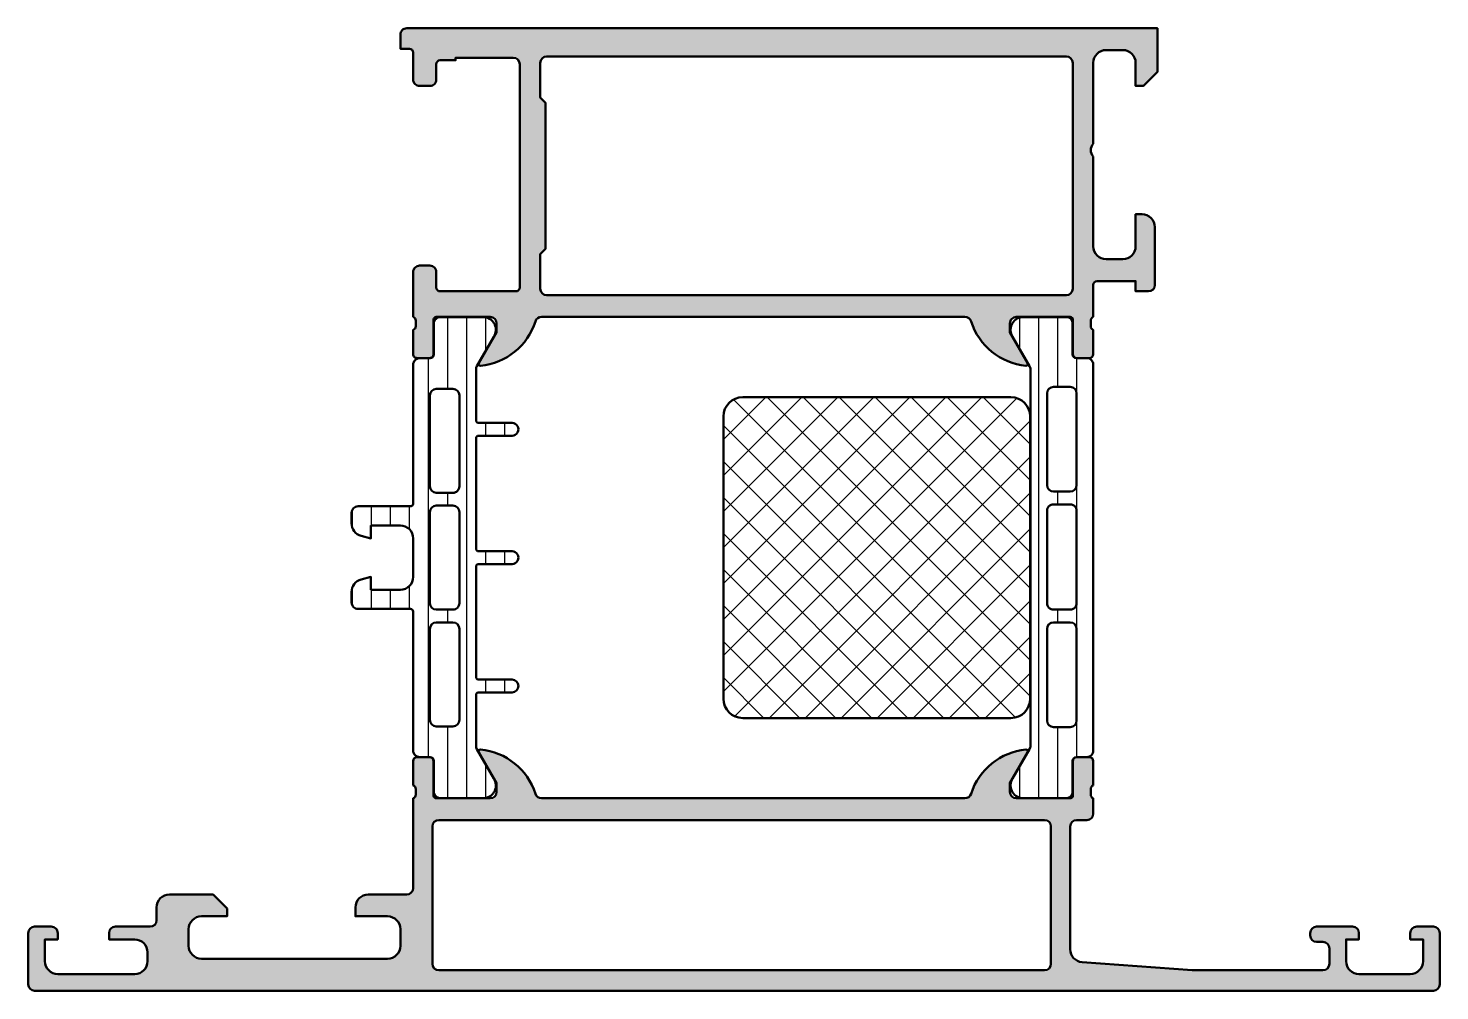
# Model space of a CAD drawing. Extents: x 0 to 110, y 0 to 75.
import ezdxf

# ---------------------------------------------------------------- set-up
doc = ezdxf.new("R2010")
doc.units = 0
for name, color, linetype, lineweight in [('0S-Alu contour', 7, 'Continuous', 50), ('0S-Alu hatch', 252, 'Continuous', 25), ('0S-Plastic contour', 254, 'Continuous', 50), ('0S-Plastic hatch', 253, 'Continuous', 25), ('0S-PT contour', 91, 'Continuous', 50), ('0S-PT hatch', 103, 'Continuous', 25)]:
    doc.layers.add(name, color=color, linetype=linetype, lineweight=lineweight)
pattern_1 = [(90, (0, 0), (-1.4859, 0), [])]

# ---------------------------------------------------------------- blocks, each defined once
blk = doc.blocks.new('485550__EE2D9EC9_997A_419D_AC19_66BE9BE22AB2_')
at = {"layer": '0S-Alu hatch'}
h = blk.add_hatch(color=256, dxfattribs=at)
edge = h.paths.add_edge_path()
edge.add_arc((82.5, 13.8), 0.5, 270, 360)
edge.add_line((83, 13.8), (83, 15))
edge.add_ellipse((83.1, 15.28284271247462), major_axis=(-0.2999999999999993, 0), ratio=1, start_angle=0, end_angle=70.52877936551039, ccw=False)
edge.add_line((82.79999999999998, 15.28284271247462), (82.79999999999998, 15.71715728752537))
edge.add_ellipse((83.1, 15.71715728752538), major_axis=(-0.2999999999999971, 0), ratio=1, start_angle=289.47122063448967, end_angle=360, ccw=False)
edge.add_line((83, 16), (83, 17.89999999999995))
edge.add_arc((82.69999999999996, 17.89999999999995), 0.3000000000000398, 0, 90)
edge.add_line((82.69999999999996, 18.19999999999999), (81.71000000000004, 18.19999999999999))
edge.add_arc((81.71000000000004, 17.89999999999995), 0.3000000000000362, 90, 180)
edge.add_line((81.41, 17.89999999999995), (81.41, 15.19999999999999))
edge.add_ellipse((81.21, 15.19999999999999), major_axis=(-0.1999999999999886, 0), ratio=1, start_angle=90, end_angle=180, ccw=False)
edge.add_line((81.21, 15), (77, 15))
edge.add_ellipse((77, 15.49999999999999), major_axis=(-0.4999999999999929, 0), ratio=1, start_angle=0, end_angle=90, ccw=False)
edge.add_line((76.5, 15.5), (76.5, 16.19999999999999))
edge.add_line((76.5, 16.19999999999999), (77.88149545762236, 18.59282032302755))
edge.add_arc((77.76188021535171, 18.6618802153517), 0.1381197846483035, 329.9999999999988, 455.6225775507951)
edge.add_arc((78.23822324117381, 13.82339113815219), 4.999999999999996, 95.62257755079364, 162.25158364393)
edge.add_ellipse((73, 15.5), major_axis=(-0.5000000000000088, 0), ratio=1, start_angle=90, end_angle=162.2515836439291, ccw=False)
edge.add_line((73, 14.99999999999999), (39.99999999999999, 15.00000000000001))
edge.add_ellipse((39.99999999999999, 15.49999999999998), major_axis=(-0.4999999999999734, 0), ratio=1, start_angle=17.748416356069924, end_angle=90, ccw=False)
edge.add_arc((34.7617767588262, 13.82339113815218), 5.000000000000003, 17.74841635607014, 84.37742244920638)
edge.add_arc((35.23811978464831, 18.6618802153517), 0.1381197846482954, 84.37742244920443, 210.000000000005)
edge.add_line((35.11850454237765, 18.59282032302754), (36.5, 16.19999999999999))
edge.add_line((36.5, 16.19999999999999), (36.49999999999999, 15.49999999999999))
edge.add_ellipse((36, 15.49999999999997), major_axis=(-0.4999999999999858, 0), ratio=1, start_angle=90, end_angle=180, ccw=False)
edge.add_line((36, 14.99999999999999), (31.79000000000001, 14.99999999999998))
edge.add_ellipse((31.79000000000001, 15.19999999999999), major_axis=(-0.2000000000000046, 0), ratio=1, start_angle=0, end_angle=89.99999999999898, ccw=False)
edge.add_line((31.59000000000001, 15.19999999999999), (31.59000000000001, 17.89999999999995))
edge.add_arc((31.28999999999996, 17.89999999999995), 0.3000000000000398, 0, 90)
edge.add_line((31.28999999999996, 18.19999999999999), (30.30000000000004, 18.19999999999999))
edge.add_arc((30.30000000000006, 17.89999999999995), 0.3000000000000398, 90.00000000000273, 180)
edge.add_line((30.00000000000002, 17.89999999999995), (30.00000000000002, 15.99999999999998))
edge.add_ellipse((29.9, 15.71715728752537), major_axis=(-0.3000000000000002, 0), ratio=1, start_angle=180, end_angle=250.52877936550692, ccw=False)
edge.add_line((30.2, 15.71715728752537), (30.2, 15.28284271247461))
edge.add_ellipse((29.90000000000001, 15.2828427124746), major_axis=(-0.2999999999999971, 0), ratio=1, start_angle=109.4712206344926, end_angle=180, ccw=False)
edge.add_line((30.00000000000002, 14.99999999999999), (30.00000000000002, 7.999999999999993))
edge.add_ellipse((29.50000000000001, 7.999999999999995), major_axis=(-0.5000000000000036, 0), ratio=1, start_angle=90.0000000000004, end_angle=180, ccw=False)
edge.add_line((29.50000000000001, 7.499999999999992), (26.5, 7.499999999999992))
edge.add_arc((26.5, 6.499999999999992), 1, 90, 180)
edge.add_line((25.5, 6.499999999999992), (25.5, 5.79999999999999))
edge.add_line((25.5, 5.79999999999999), (28, 5.799999999999986))
edge.add_ellipse((28, 4.799999999999988), major_axis=(-0.9999999999999982, 0), ratio=1, start_angle=180, end_angle=270, ccw=False)
edge.add_line((29, 4.799999999999988), (29, 3.499999999999989))
edge.add_ellipse((28, 3.499999999999993), major_axis=(-1.000000000000003, 0), ratio=1, start_angle=90.00000000000023, end_angle=180, ccw=False)
edge.add_line((28, 2.49999999999999), (13.5, 2.499999999999993))
edge.add_ellipse((13.49999999999999, 3.499999999999989), major_axis=(-0.999999999999996, 0), ratio=1, start_angle=0, end_angle=90.00000000000023, ccw=False)
edge.add_line((12.5, 3.499999999999991), (12.49999999999998, 4.79999999999999))
edge.add_ellipse((13.49999999999997, 4.800000000000007), major_axis=(-0.9999999999999822, 0), ratio=1, start_angle=269.99999999999983, end_angle=360, ccw=False)
edge.add_line((13.49999999999997, 5.79999999999999), (15.5, 5.79999999999999))
edge.add_line((15.5, 5.79999999999999), (15.5, 6.399999999999989))
edge.add_line((15.5, 6.399999999999989), (14.4, 7.499999999999992))
edge.add_line((14.4, 7.499999999999992), (11, 7.499999999999992))
edge.add_arc((11, 6.499999999999992), 1, 90, 180)
edge.add_line((10, 6.499999999999992), (10, 5.499999999999988))
edge.add_ellipse((9.5, 5.499999999999987), major_axis=(-0.5, 0), ratio=1, start_angle=90, end_angle=180, ccw=False)
edge.add_line((9.5, 4.999999999999987), (6.800000000000011, 4.999999999999987))
edge.add_arc((6.800000000000011, 4.499999999999987), 0.5, 90, 180)
edge.add_line((6.300000000000011, 4.499999999999987), (6.300000000000011, 3.999999999999988))
edge.add_line((6.300000000000011, 3.999999999999988), (8.300000000000011, 3.999999999999985))
edge.add_ellipse((8.300000000000013, 2.999999999999989), major_axis=(-0.9999999999999964, 0), ratio=1, start_angle=180, end_angle=270.0000000000002, ccw=False)
edge.add_line((9.300000000000011, 2.999999999999987), (9.300000000000011, 2.299999999999987))
edge.add_ellipse((8.300000000000011, 2.299999999999986), major_axis=(-1, 0), ratio=1, start_angle=90, end_angle=180, ccw=False)
edge.add_line((8.300000000000011, 1.299999999999986), (2.300000000000025, 1.29999999999999))
edge.add_ellipse((2.300000000000023, 2.299999999999987), major_axis=(-0.9999999999999968, 0), ratio=1, start_angle=0, end_angle=90.00000000000011, ccw=False)
edge.add_line((1.300000000000026, 2.299999999999988), (1.300000000000011, 3.999999999999987))
edge.add_line((1.300000000000011, 3.999999999999987), (2.300000000000011, 3.999999999999987))
edge.add_line((2.300000000000011, 3.999999999999987), (2.300000000000011, 4.499999999999987))
edge.add_arc((1.800000000000011, 4.49999999999998), 0.5, 0, 90.0000000000016)
edge.add_line((1.799999999999997, 4.99999999999998), (0.5, 4.999999999999987))
edge.add_arc((0.5, 4.499999999999987), 0.5, 90, 180)
edge.add_line((0, 4.499999999999987), (0, 0.5))
edge.add_arc((0.5, 0.5), 0.5, 180, 269.9999999999999)
edge.add_line((0.4999999999999998, -1e-16), (109.5, 0))
edge.add_arc((109.5, 0.5000000000000006), 0.5000000000000004, 270, 360)
edge.add_line((110, 0.5000000000000006), (110, 4.499999999999998))
edge.add_arc((109.5, 4.499999999999998), 0.5, 0, 90)
edge.add_line((109.5, 4.999999999999998), (108.2, 4.999999999999999))
edge.add_arc((108.2, 4.499999999999998), 0.5000000000000009, 90, 180)
edge.add_line((107.7, 4.499999999999998), (107.7, 4))
edge.add_line((107.7, 4), (108.7, 4))
edge.add_line((108.7, 4), (108.7, 2.299999999999998))
edge.add_ellipse((107.7, 2.299999999999987), major_axis=(-0.9999999999999857, 0), ratio=1, start_angle=89.9999999999992, end_angle=180, ccw=False)
edge.add_line((107.7, 1.300000000000002), (103.7, 1.299999999999996))
edge.add_ellipse((103.6999999999999, 2.299999999999989), major_axis=(-0.9999999999999925, 0), ratio=1, start_angle=0, end_angle=90.0000000000008, ccw=False)
edge.add_line((102.7, 2.299999999999998), (102.7, 4))
edge.add_line((102.7, 4), (103.7, 4))
edge.add_line((103.7, 4), (103.7, 4.499999999999998))
edge.add_arc((103.2, 4.499999999999998), 0.5, 0, 90)
edge.add_line((103.2, 4.999999999999998), (100.4, 4.999999999999998))
edge.add_arc((100.4, 4.499999999999999), 0.5, 90, 180)
edge.add_line((99.9, 4.499999999999999), (99.9, 4.300000000000001))
edge.add_arc((100.4, 4.3), 0.5, 180, 270)
edge.add_line((100.4, 3.8), (100.9, 3.799999999999998))
edge.add_ellipse((100.9, 3.300000000000006), major_axis=(-0.499999999999992, 0), ratio=1, start_angle=180, end_angle=270.00000000000165, ccw=False)
edge.add_line((101.4, 3.3), (101.4, 2.1))
edge.add_ellipse((100.9, 2.099999999999995), major_axis=(-0.5, 0), ratio=1, start_angle=90, end_angle=180, ccw=False)
edge.add_line((100.9, 1.599999999999995), (90.7, 1.599999999999999))
edge.add_line((90.7, 1.599999999999999), (82.12651500777714, 2.231730473111154))
edge.add_ellipse((82.19999999999997, 3.229026796135567), major_axis=(-1.000000000000002, 0), ratio=1, start_angle=0, end_angle=85.78582147726632, ccw=False)
edge.add_line((81.19999999999999, 3.229026796135564), (81.19999999999999, 12.8))
edge.add_ellipse((81.69999999999999, 12.8), major_axis=(-0.5, 0), ratio=1, start_angle=270, end_angle=360, ccw=False)
edge.add_line((81.69999999999999, 13.3), (82.5, 13.3))
edge = h.paths.add_edge_path()
edge.add_ellipse((32.00000000000001, 12.79999999999999), major_axis=(-0.5, 0), ratio=1, start_angle=270, end_angle=360, ccw=False)
edge.add_line((32.00000000000001, 13.29999999999999), (79.20000000000002, 13.29999999999999))
edge.add_ellipse((79.20000000000002, 12.79999999999999), major_axis=(-0.5, 0), ratio=1, start_angle=180, end_angle=270, ccw=False)
edge.add_line((79.70000000000002, 12.79999999999999), (79.70000000000002, 2.099999999999997))
edge.add_ellipse((79.20000000000002, 2.099999999999996), major_axis=(-0.5, 0), ratio=1, start_angle=90, end_angle=180, ccw=False)
edge.add_line((79.20000000000002, 1.599999999999996), (32.00000000000001, 1.599999999999991))
edge.add_ellipse((32.00000000000001, 2.099999999999991), major_axis=(-0.5, 0), ratio=1, start_angle=0, end_angle=90, ccw=False)
edge.add_line((31.50000000000002, 2.09999999999999), (31.50000000000002, 12.79999999999999))
at = {"layer": '0S-Alu contour', "color": 7}
for points in [[(30.00000000000002, 17.89999999999995), (30.00000000000002, 15.99999999999998)], [(31.28999999999996, 18.19999999999999), (30.30000000000004, 18.19999999999999)], [(31.59000000000001, 15.19999999999999), (31.59000000000001, 17.89999999999995)], [(35.11850454237765, 18.59282032302754), (36.5, 16.19999999999999), (36.49999999999999, 15.49999999999999)], [(76.5, 15.5), (76.5, 16.19999999999999), (77.88149545762236, 18.59282032302755)], [(81.41, 17.89999999999995), (81.41, 15.19999999999999)], [(82.69999999999996, 18.19999999999999), (81.71000000000004, 18.19999999999999)], [(83, 16), (83, 17.89999999999995)], [(30.2, 15.71715728752537), (30.2, 15.28284271247461)], [(82.79999999999998, 15.28284271247462), (82.79999999999998, 15.71715728752537)], [(30.00000000000002, 14.99999999999999), (30.00000000000002, 7.999999999999993)], [(36, 14.99999999999999), (31.79000000000001, 14.99999999999998)], [(73, 14.99999999999999), (39.99999999999999, 15.00000000000001)], [(81.21, 15), (77, 15)], [(83, 13.8), (83, 15)], [(32.00000000000001, 13.29999999999999), (79.20000000000002, 13.29999999999999)], [(81.69999999999999, 13.3), (82.5, 13.3)], [(31.50000000000002, 2.09999999999999), (31.50000000000002, 12.79999999999999)], [(79.70000000000002, 12.79999999999999), (79.70000000000002, 2.099999999999997)], [(81.19999999999999, 3.229026796135564), (81.19999999999999, 12.8)], [(13.49999999999997, 5.79999999999999), (15.5, 5.79999999999999), (15.5, 6.399999999999989), (14.4, 7.499999999999992), (11, 7.499999999999992)], [(29.50000000000001, 7.499999999999992), (26.5, 7.499999999999992)], [(10, 6.499999999999992), (10, 5.499999999999988)], [(25.5, 6.499999999999992), (25.5, 5.79999999999999), (28, 5.799999999999986)], [(0, 4.499999999999987), (0, 0.5)], [(1.799999999999997, 4.99999999999998), (0.5, 4.999999999999987)], [(1.300000000000026, 2.299999999999988), (1.300000000000011, 3.999999999999987), (2.300000000000011, 3.999999999999987), (2.300000000000011, 4.499999999999987)], [(6.300000000000011, 4.499999999999987), (6.300000000000011, 3.999999999999988), (8.300000000000011, 3.999999999999985)], [(9.5, 4.999999999999987), (6.800000000000011, 4.999999999999987)], [(12.5, 3.499999999999991), (12.49999999999998, 4.79999999999999)], [(29, 4.799999999999988), (29, 3.499999999999989)], [(99.9, 4.499999999999999), (99.9, 4.300000000000001)], [(103.2, 4.999999999999998), (100.4, 4.999999999999998)], [(102.7, 2.299999999999998), (102.7, 4), (103.7, 4), (103.7, 4.499999999999998)], [(107.7, 4.499999999999998), (107.7, 4), (108.7, 4), (108.7, 2.299999999999998)], [(109.5, 4.999999999999998), (108.2, 4.999999999999999)], [(110, 0.5000000000000006), (110, 4.499999999999998)], [(100.4, 3.8), (100.9, 3.799999999999998)], [(9.300000000000011, 2.999999999999987), (9.300000000000011, 2.299999999999987)], [(28, 2.49999999999999), (13.5, 2.499999999999993)], [(100.9, 1.599999999999995), (90.7, 1.599999999999999), (82.12651500777714, 2.231730473111154)], [(101.4, 3.3), (101.4, 2.1)], [(8.300000000000011, 1.299999999999986), (2.300000000000025, 1.29999999999999)], [(79.20000000000002, 1.599999999999996), (32.00000000000001, 1.599999999999991)], [(107.7, 1.300000000000002), (103.7, 1.299999999999996)], [(0.4999999999999998, -1e-16), (109.5, 0)]]:
    blk.add_lwpolyline(points, dxfattribs=at)
for centre, radius, start, end in [((35.23811978464831, 18.6618802153517), 0.1381197846482954, 84.37742244920443, 210.000000000005), ((34.7617767588262, 13.82339113815218), 5.000000000000003, 17.74841635607014, 84.37742244920638), ((78.23822324117381, 13.82339113815219), 4.999999999999996, 95.62257755079364, 162.25158364393), ((77.76188021535171, 18.6618802153517), 0.1381197846483035, 329.9999999999988, 95.62257755079511), ((30.30000000000006, 17.89999999999995), 0.3000000000000398, 90.00000000000273, 180), ((31.28999999999996, 17.89999999999995), 0.3000000000000398, 0, 90), ((81.71000000000004, 17.89999999999995), 0.3000000000000362, 90, 180), ((82.69999999999996, 17.89999999999995), 0.3000000000000398, 0, 90), ((82.5, 13.8), 0.5, 270, 0), ((11, 6.499999999999992), 1, 90, 180), ((26.5, 6.499999999999992), 1, 90, 180), ((0.5, 4.499999999999987), 0.5, 90, 180), ((1.800000000000011, 4.49999999999998), 0.5, 0, 90.0000000000016), ((6.800000000000011, 4.499999999999987), 0.5, 90, 180), ((100.4, 4.499999999999999), 0.5, 90, 180), ((103.2, 4.499999999999998), 0.5, 0, 90), ((108.2, 4.499999999999998), 0.5000000000000009, 90, 180), ((109.5, 4.499999999999998), 0.5, 0, 90), ((100.4, 4.3), 0.5, 180, 270), ((0.5, 0.5), 0.5, 180, 269.9999999999999), ((109.5, 0.5000000000000006), 0.5000000000000004, 270, 0)]:
    blk.add_arc(centre, radius, start, end, dxfattribs=at)
at = {"layer": '0S-Alu contour', "color": 7, "extrusion": (0, 0, -1)}
for centre, radius, start, end in [((-29.9, 15.71715728752537), 0.3000000000000002, 109.4712206344931, 180), ((-36, 15.49999999999997), 0.4999999999999858, 180, 270), ((-77, 15.49999999999999), 0.4999999999999929, 270, 0), ((-83.1, 15.71715728752538), 0.2999999999999971, 0, 70.5287793655103), ((-29.90000000000001, 15.2828427124746), 0.2999999999999971, 180, 250.5287793655074), ((-31.79000000000001, 15.19999999999999), 0.2000000000000046, 270.000000000001, 0), ((-39.99999999999999, 15.49999999999998), 0.4999999999999734, 270, 342.2515836439301), ((-73, 15.5), 0.5000000000000088, 197.748416356071, 270), ((-81.21, 15.19999999999999), 0.1999999999999886, 180, 270), ((-83.1, 15.28284271247462), 0.2999999999999993, 289.4712206344896, 0), ((-32.00000000000001, 12.79999999999999), 0.5, 0, 90), ((-79.20000000000002, 12.79999999999999), 0.5, 90, 180), ((-81.69999999999999, 12.8), 0.5, 0, 90), ((-29.50000000000001, 7.999999999999995), 0.5000000000000036, 180, 269.9999999999996), ((-13.49999999999997, 4.800000000000007), 0.9999999999999822, 0, 90.00000000000018), ((-28, 4.799999999999988), 0.9999999999999982, 90, 180), ((-9.5, 5.499999999999987), 0.5, 180, 270), ((-8.300000000000013, 2.999999999999989), 0.9999999999999964, 89.9999999999998, 180), ((-13.49999999999999, 3.499999999999989), 0.999999999999996, 269.9999999999998, 0), ((-28, 3.499999999999993), 1.000000000000003, 180, 269.9999999999998), ((-100.9, 3.300000000000006), 0.499999999999992, 89.99999999999837, 180), ((-2.300000000000023, 2.299999999999987), 0.9999999999999968, 269.9999999999999, 0), ((-8.300000000000011, 2.299999999999986), 1, 180, 270), ((-82.19999999999997, 3.229026796135567), 1.000000000000002, 274.2141785227337, 0), ((-103.6999999999999, 2.299999999999989), 0.9999999999999925, 269.9999999999992, 0), ((-107.7, 2.299999999999987), 0.9999999999999857, 180, 270.0000000000008), ((-32.00000000000001, 2.099999999999991), 0.5, 270, 0), ((-79.20000000000002, 2.099999999999996), 0.5, 180, 270), ((-100.9, 2.099999999999995), 0.5, 180, 270)]:
    blk.add_arc(centre, radius, start, end, dxfattribs=at)
blk = doc.blocks.new('485540__1F19CEF4_D003_4BE3_BBEE_C66CEB445D28_')
at = {"layer": '0S-Alu hatch'}
h = blk.add_hatch(color=256, dxfattribs=at)
edge = h.paths.add_edge_path()
edge.add_line((29.49999999999999, 75), (87.99999999999999, 75))
edge.add_line((87.99999999999999, 75), (87.99999999999999, 71.60000000000001))
edge.add_line((87.99999999999999, 71.60000000000001), (86.89999999999999, 70.5))
edge.add_line((86.89999999999999, 70.5), (86.29999999999998, 70.5))
edge.add_line((86.29999999999998, 70.5), (86.29999999999998, 72.30000000000001))
edge.add_arc((85.29999999999998, 72.30000000000001), 0.9999999999999857, 0, 90)
edge.add_line((85.29999999999998, 73.3), (83.99999999999999, 73.3))
edge.add_arc((83.99999999999999, 72.30000000000001), 1, 90, 180)
edge.add_line((82.99999999999999, 72.30000000000001), (82.99999999999999, 66))
edge.add_arc((83.52499999999996, 65.5), 0.7249999999999939, 136.3971810272959, 223.6028189727041)
edge.add_line((82.99999999999999, 65), (82.99999999999999, 58))
edge.add_arc((83.99999999999999, 58), 1, 180, 270.0000000000008)
edge.add_line((84, 57.00000000000001), (85.29999999999998, 57.00000000000001))
edge.add_arc((85.29999999999998, 58), 1, 270, 360)
edge.add_line((86.3, 58), (86.3, 60.5))
edge.add_line((86.3, 60.5), (86.79999999999998, 60.5))
edge.add_ellipse((86.80000000000001, 59.50000000000001), major_axis=(-0.9999999999999928, 0), ratio=1, start_angle=180, end_angle=270.0000000000008, ccw=False)
edge.add_line((87.80000000000001, 59.5), (87.79999999999998, 55))
edge.add_ellipse((87.30000000000003, 55), major_axis=(-0.4999999999999858, 0), ratio=1, start_angle=90, end_angle=180, ccw=False)
edge.add_line((87.30000000000003, 54.50000000000001), (86.3, 54.5))
edge.add_line((86.3, 54.5), (86.3, 55.3))
edge.add_line((86.3, 55.3), (83.29999999999998, 55.3))
edge.add_arc((83.29999999999998, 55), 0.2999999999999971, 90, 180)
edge.add_line((82.99999999999999, 55), (82.99999999999999, 52.5))
edge.add_arc((83.09999999999998, 52.21715728752538), 0.2999999999999976, 109.4712206344897, 180)
edge.add_line((82.79999999999998, 52.21715728752538), (82.79999999999998, 51.78284271247462))
edge.add_arc((83.1, 51.78284271247461), 0.2999999999999829, 180, 250.5287793655063)
edge.add_line((82.99999999999999, 51.50000000000002), (82.99999999999999, 49.60000000000004))
edge.add_ellipse((82.69999999999996, 49.60000000000002), major_axis=(-0.3000000000000256, 0), ratio=1, start_angle=90, end_angle=180, ccw=False)
edge.add_line((82.69999999999996, 49.29999999999999), (81.71000000000004, 49.29999999999999))
edge.add_ellipse((81.71000000000004, 49.60000000000004), major_axis=(-0.3000000000000398, 0), ratio=1, start_angle=0, end_angle=90, ccw=False)
edge.add_line((81.41, 49.60000000000004), (81.41, 52.3))
edge.add_arc((81.20999999999998, 52.3), 0.2000000000000028, 0, 90)
edge.add_line((81.20999999999998, 52.5), (77, 52.5))
edge.add_arc((76.99999999999999, 52), 0.5, 89.99999999999837, 180)
edge.add_line((76.49999999999999, 52), (76.49999999999999, 51.29999999999999))
edge.add_line((76.49999999999999, 51.29999999999999), (77.88149545762235, 48.90717967697245))
edge.add_ellipse((77.76188021535168, 48.8381197846483), major_axis=(-0.1381197846483035, 0), ratio=1, start_angle=84.37742244921071, end_angle=209.9999999999983, ccw=False)
edge.add_ellipse((78.23822324117376, 53.67660886184776), major_axis=(-4.99999999999996, 0), ratio=1, start_angle=17.74841635606981, end_angle=84.37742244920679, ccw=False)
edge.add_arc((72.99999999999999, 51.99999999999999), 0.5000000000000084, 17.74841635607087, 90)
edge.add_line((72.99999999999999, 52.5), (39.99999999999998, 52.5))
edge.add_arc((39.99999999999998, 51.99999999999999), 0.5000000000000071, 90, 162.2515836439291)
edge.add_ellipse((34.76177675882619, 53.67660886184778), major_axis=(-4.999999999999976, 0), ratio=1, start_angle=95.6225775507935, end_angle=162.2515836439301, ccw=False)
edge.add_ellipse((35.23811978464826, 48.83811978464828), major_axis=(-0.1381197846482897, 0), ratio=1, start_angle=-30.000000000001194, end_angle=95.62257755080162, ccw=False)
edge.add_line((35.11850454237761, 48.90717967697243), (36.49999999999998, 51.29999999999999))
edge.add_line((36.49999999999998, 51.29999999999999), (36.49999999999998, 51.99999999999999))
edge.add_arc((35.99999999999998, 51.99999999999999), 0.5, 0, 90)
edge.add_line((35.99999999999998, 52.5), (31.78999999999998, 52.5))
edge.add_arc((31.78999999999998, 52.29999999999999), 0.2000000000000099, 90.00000000000102, 180)
edge.add_line((31.58999999999998, 52.3), (31.58999999999998, 49.60000000000003))
edge.add_ellipse((31.28999999999995, 49.60000000000002), major_axis=(-0.3000000000000327, 0), ratio=1, start_angle=89.99999999999869, end_angle=180, ccw=False)
edge.add_line((31.28999999999994, 49.29999999999999), (30.30000000000002, 49.29999999999999))
edge.add_ellipse((30.30000000000001, 49.60000000000002), major_axis=(-0.3000000000000327, 0), ratio=1, start_angle=0, end_angle=90.00000000000142, ccw=False)
edge.add_line((29.99999999999998, 49.60000000000003), (29.99999999999998, 51.49999999999998))
edge.add_arc((29.89999999999998, 51.78284271247461), 0.3000000000000067, 289.4712206344905, 360)
edge.add_line((30.19999999999999, 51.78284271247461), (30.19999999999998, 52.21715728752537))
edge.add_arc((29.89999999999998, 52.21715728752537), 0.3000000000000007, 0, 70.52877936550902)
edge.add_line((29.99999999999998, 52.5), (29.99999999999998, 56))
edge.add_ellipse((30.49999999999998, 56.00000000000001), major_axis=(-0.4999999999999965, 0), ratio=1, start_angle=269.9999999999996, end_angle=360, ccw=False)
edge.add_line((30.49999999999998, 56.5), (31.30000000000001, 56.5))
edge.add_ellipse((31.30000000000001, 56.00000000000001), major_axis=(-0.4999999999999929, 0), ratio=1, start_angle=180, end_angle=270.0000000000004, ccw=False)
edge.add_line((31.8, 56), (31.80000000000001, 54.8))
edge.add_arc((32.10000000000001, 54.8), 0.3000000000000007, 180, 269.9999999999986)
edge.add_line((32.1, 54.5), (38.00000000000001, 54.5))
edge.add_arc((38.00000000000001, 54.8), 0.2999999999999971, 270, 360)
edge.add_line((38.3, 54.8), (38.3, 72.2))
edge.add_arc((37.80000000000001, 72.2), 0.5, 0, 90)
edge.add_line((37.80000000000001, 72.7), (33.3, 72.7))
edge.add_line((33.3, 72.7), (33.3, 72.5))
edge.add_line((33.3, 72.5), (32.1, 72.5))
edge.add_arc((32.1, 72.2), 0.2999999999999971, 90, 180)
edge.add_line((31.80000000000001, 72.2), (31.80000000000001, 71))
edge.add_ellipse((31.30000000000001, 71), major_axis=(-0.4999999999999965, 0), ratio=1, start_angle=89.9999999999996, end_angle=180, ccw=False)
edge.add_line((31.30000000000001, 70.5), (30.49999999999998, 70.5))
edge.add_ellipse((30.49999999999998, 71), major_axis=(-0.5, 0), ratio=1, start_angle=0, end_angle=90.0000000000004, ccw=False)
edge.add_line((29.99999999999998, 71), (29.99999999999998, 73.1))
edge.add_arc((29.69999999999998, 73.1), 0.3000000000000007, 0, 90)
edge.add_line((29.69999999999998, 73.39999999999999), (28.99999999999998, 73.4))
edge.add_line((28.99999999999998, 73.4), (28.99999999999998, 74.5))
edge.add_ellipse((29.49999999999998, 74.5), major_axis=(-0.4999999999999965, 0), ratio=1, start_angle=269.9999999999996, end_angle=360, ccw=False)
edge = h.paths.add_edge_path()
edge.add_arc((80.89999999999998, 72.3), 0.5000000000000142, 0, 90)
edge.add_line((80.89999999999998, 72.80000000000001), (40.39999999999998, 72.8))
edge.add_arc((40.39999999999998, 72.3), 0.5, 90, 180)
edge.add_line((39.89999999999998, 72.3), (39.89999999999998, 69.6))
edge.add_line((39.89999999999998, 69.6), (40.3, 69.19999999999997))
edge.add_line((40.3, 69.19999999999997), (40.3, 57.80000000000002))
edge.add_line((40.3, 57.80000000000002), (39.89999999999998, 57.4))
edge.add_line((39.89999999999998, 57.4), (39.89999999999998, 54.69999999999999))
edge.add_arc((40.39999999999998, 54.69999999999999), 0.5, 180, 270)
edge.add_line((40.39999999999998, 54.19999999999999), (80.89999999999998, 54.2))
edge.add_arc((80.89999999999998, 54.7), 0.5, 270, 360)
edge.add_line((81.39999999999998, 54.7), (81.39999999999998, 72.3))
at = {"layer": '0S-Alu contour', "color": 7}
for points in [[(29.49999999999999, 75), (87.99999999999999, 75), (87.99999999999999, 71.60000000000001), (86.89999999999999, 70.5), (86.29999999999998, 70.5), (86.29999999999998, 72.30000000000001)], [(29.69999999999998, 73.39999999999999), (28.99999999999998, 73.4), (28.99999999999998, 74.5)], [(29.99999999999998, 71), (29.99999999999998, 73.1)], [(37.80000000000001, 72.7), (33.3, 72.7), (33.3, 72.5), (32.1, 72.5)], [(80.89999999999998, 72.80000000000001), (40.39999999999998, 72.8)], [(85.29999999999998, 73.3), (83.99999999999999, 73.3)], [(31.80000000000001, 72.2), (31.80000000000001, 71)], [(38.3, 54.8), (38.3, 72.2)], [(39.89999999999998, 72.3), (39.89999999999998, 69.6), (40.3, 69.19999999999997), (40.3, 57.80000000000002), (39.89999999999998, 57.4), (39.89999999999998, 54.69999999999999)], [(81.39999999999998, 54.7), (81.39999999999998, 72.3)], [(82.99999999999999, 72.30000000000001), (82.99999999999999, 66)], [(31.30000000000001, 70.5), (30.49999999999998, 70.5)], [(82.99999999999999, 65), (82.99999999999999, 58)], [(86.3, 58), (86.3, 60.5), (86.79999999999998, 60.5)], [(87.80000000000001, 59.5), (87.79999999999998, 55)], [(30.49999999999998, 56.5), (31.30000000000001, 56.5)], [(84, 57.00000000000001), (85.29999999999998, 57.00000000000001)], [(29.99999999999998, 52.5), (29.99999999999998, 56)], [(31.8, 56), (31.80000000000001, 54.8)], [(87.30000000000003, 54.50000000000001), (86.3, 54.5), (86.3, 55.3), (83.29999999999998, 55.3)], [(32.1, 54.5), (38.00000000000001, 54.5)], [(40.39999999999998, 54.19999999999999), (80.89999999999998, 54.2)], [(82.99999999999999, 55), (82.99999999999999, 52.5)], [(30.19999999999999, 51.78284271247461), (30.19999999999998, 52.21715728752537)], [(31.58999999999998, 52.3), (31.58999999999998, 49.60000000000003)], [(35.99999999999998, 52.5), (31.78999999999998, 52.5)], [(35.11850454237761, 48.90717967697243), (36.49999999999998, 51.29999999999999), (36.49999999999998, 51.99999999999999)], [(72.99999999999999, 52.5), (39.99999999999998, 52.5)], [(76.49999999999999, 52), (76.49999999999999, 51.29999999999999), (77.88149545762235, 48.90717967697245)], [(81.20999999999998, 52.5), (77, 52.5)], [(81.41, 49.60000000000004), (81.41, 52.3)], [(82.79999999999998, 52.21715728752538), (82.79999999999998, 51.78284271247462)], [(29.99999999999998, 49.60000000000003), (29.99999999999998, 51.49999999999998)], [(82.99999999999999, 51.50000000000002), (82.99999999999999, 49.60000000000004)], [(31.28999999999994, 49.29999999999999), (30.30000000000002, 49.29999999999999)], [(82.69999999999996, 49.29999999999999), (81.71000000000004, 49.29999999999999)]]:
    blk.add_lwpolyline(points, dxfattribs=at)
at = {"layer": '0S-Alu contour', "color": 7, "extrusion": (0, 0, -1)}
for centre, radius, start, end in [((-29.49999999999998, 74.5), 0.4999999999999965, 0, 90.0000000000004), ((-30.49999999999998, 71), 0.5, 269.9999999999996, 0), ((-31.30000000000001, 71), 0.4999999999999965, 180, 270.0000000000004), ((-86.80000000000001, 59.50000000000001), 0.9999999999999928, 89.9999999999992, 180), ((-30.49999999999998, 56.00000000000001), 0.4999999999999965, 0, 90.0000000000004), ((-31.30000000000001, 56.00000000000001), 0.4999999999999929, 89.99999999999959, 180), ((-87.30000000000003, 55), 0.4999999999999858, 180, 270), ((-34.76177675882619, 53.67660886184778), 4.999999999999976, 197.74841635607, 264.3774224492065), ((-78.23822324117376, 53.67660886184776), 4.99999999999996, 275.6225775507932, 342.2515836439302), ((-30.30000000000001, 49.60000000000002), 0.3000000000000327, 269.9999999999986, 0), ((-31.28999999999995, 49.60000000000002), 0.3000000000000327, 180, 270.0000000000013), ((-81.71000000000004, 49.60000000000004), 0.3000000000000398, 270, 0), ((-82.69999999999996, 49.60000000000002), 0.3000000000000256, 180, 270), ((-35.23811978464826, 48.83811978464828), 0.1381197846482897, 264.3774224491984, 30.00000000000119), ((-77.76188021535168, 48.8381197846483), 0.1381197846483035, 150.0000000000017, 275.6225775507893)]:
    blk.add_arc(centre, radius, start, end, dxfattribs=at)
at = {"layer": '0S-Alu contour', "color": 7}
for centre, radius, start, end in [((29.69999999999998, 73.1), 0.3000000000000007, 0, 90), ((37.80000000000001, 72.2), 0.5, 0, 90), ((40.39999999999998, 72.3), 0.5, 90, 180), ((80.89999999999998, 72.3), 0.5000000000000142, 0, 90), ((83.99999999999999, 72.30000000000001), 1, 90, 180), ((85.29999999999998, 72.30000000000001), 0.9999999999999857, 0, 90), ((32.1, 72.2), 0.2999999999999971, 90, 180), ((83.52499999999996, 65.5), 0.7249999999999939, 136.3971810272959, 223.6028189727041), ((83.99999999999999, 58), 1, 180, 270.0000000000008), ((85.29999999999998, 58), 1, 270, 0), ((83.29999999999998, 55), 0.2999999999999971, 90, 180), ((32.10000000000001, 54.8), 0.3000000000000007, 180, 269.9999999999986), ((38.00000000000001, 54.8), 0.2999999999999971, 270, 0), ((40.39999999999998, 54.69999999999999), 0.5, 180, 270), ((80.89999999999998, 54.7), 0.5, 270, 0), ((29.89999999999998, 52.21715728752537), 0.3000000000000007, 0, 70.52877936550902), ((29.89999999999998, 51.78284271247461), 0.3000000000000067, 289.4712206344905, 0), ((31.78999999999998, 52.29999999999999), 0.2000000000000099, 90.00000000000102, 180), ((35.99999999999998, 51.99999999999999), 0.5, 0, 90), ((39.99999999999998, 51.99999999999999), 0.5000000000000071, 90, 162.2515836439291), ((72.99999999999999, 51.99999999999999), 0.5000000000000084, 17.74841635607087, 90), ((76.99999999999999, 52), 0.5, 89.99999999999837, 180), ((81.20999999999998, 52.3), 0.2000000000000028, 0, 90), ((83.09999999999998, 52.21715728752538), 0.2999999999999976, 109.4712206344897, 180), ((83.1, 51.78284271247461), 0.2999999999999829, 180, 250.5287793655063)]:
    blk.add_arc(centre, radius, start, end, dxfattribs=at)
blk = doc.blocks.new('480790__1CAF7C25_5588_4F27_A49D_4B0ECEF346DE_')
at = {"layer": '0S-PT hatch'}
h = blk.add_hatch(dxfattribs=at)
h.set_pattern_fill('ANSI37', color=256, scale=0.625, angle=90, style=0)
h.set_pattern_definition([(135, (0, 0), (-1.403165018917055, -1.403165018917055), []), (225, (0, 0), (1.403165018917055, -1.403165018917055), [])])
edge = h.paths.add_edge_path()
edge.add_arc((76.57997498225815, 44.7512336318836), 1.500000517398423, 1.97662889618e-05, 89.99998023682724)
edge.add_line((76.57997549965698, 46.25123414928191), (55.67994307473022, 46.25123414928192))
edge.add_arc((55.67994574996454, 44.7512314740476), 1.500002675236705, 90.00010218624134, 179.999897814315)
edge.add_line((54.17994307473022, 44.75123414926734), (54.17994307473022, 22.75123414928192))
edge.add_arc((55.67994679417237, 22.75123786872407), 1.500003719446766, 180.0001420731681, 269.9998579281269)
edge.add_line((55.67994307473021, 21.25123414928191), (76.57997549965698, 21.25123414928191))
edge.add_arc((76.57997393833105, 22.75123571060734), 1.500001561326235, 270.0000596381955, 359.9999403640483)
edge.add_line((78.07997549965648, 22.75123414934014), (78.07997549965648, 44.75123414928191))
at = {"layer": '0S-PT contour', "color": 7}
for points in [[(76.57997549965698, 46.25123414928191), (55.67994307473022, 46.25123414928192)], [(54.17994307473022, 44.75123414926734), (54.17994307473022, 22.75123414928192)], [(78.07997549965648, 22.75123414934014), (78.07997549965648, 44.75123414928191)], [(55.67994307473021, 21.25123414928191), (76.57997549965698, 21.25123414928191)]]:
    blk.add_lwpolyline(points, dxfattribs=at)
for centre, radius, start, end in [((55.67994574996454, 44.7512314740476), 1.500002675236705, 90.00010218624134, 179.999897814315), ((76.57997498225815, 44.7512336318836), 1.500000517398423, 1.97662889618e-05, 89.99998023682724), ((55.67994679417237, 22.75123786872407), 1.500003719446766, 180.0001420731681, 269.9998579281269), ((76.57997393833105, 22.75123571060734), 1.500001561326235, 270.0000596381955, 359.9999403640483)]:
    blk.add_arc(centre, radius, start, end, dxfattribs=at)
blk = doc.blocks.new('244387__267F3C09_90F5_4FD8_96DD_8F1E59BBE588___96433432_A3E5_43F4_A2E3_7D803C4B1C83_')
at = {"layer": '0S-Plastic hatch'}
h = blk.add_hatch(dxfattribs=at)
h.set_pattern_fill('ANSI31', color=256, scale=0.4680000000000001, angle=45, style=0)
h.set_pattern_definition(pattern_1)
edge = h.paths.add_edge_path()
edge.add_ellipse((25.7000000000001, 37.25000000000685), major_axis=(-0.5000000000000427, 0), ratio=1, start_angle=270.0000000000049, end_angle=360, ccw=False)
edge.add_line((25.70000000000006, 37.7500000000069), (29.80000000000037, 37.7500000000069))
edge.add_arc((29.80000000000029, 37.95000000000679), 0.1999999999998962, 270.0000000000224, 360)
edge.add_line((30.00000000000019, 37.95000000000678), (30.00000000000007, 48.7900030000069))
edge.add_ellipse((30.50000000000011, 48.79000300000689), major_axis=(-0.5000000000000427, 0), ratio=1, start_angle=269.9999999999984, end_angle=360, ccw=False)
edge.add_line((30.50000000000013, 49.29000300000693), (31.31033133333354, 49.29000300000691))
edge.add_arc((31.31033133333346, 49.59000300000681), 0.2999999999999119, 270.0000000000135, 360)
edge.add_line((31.61033133333338, 49.59000300000681), (31.60999938293641, 51.99000138294339))
edge.add_ellipse((32.10999536037485, 51.99000402256847), major_axis=(-0.4999959774454021, 0), ratio=1, start_angle=-90.00030248118583, end_angle=0.0003024817733034979, ccw=False)
edge.add_line((32.10999799999992, 52.4900000000069), (35.58653949809953, 52.49000000000693))
edge.add_ellipse((35.44422884910821, 51.50018192528406), major_axis=(-0.9999960709244833, 0), ratio=1, start_angle=147.272983900161, end_angle=261.8183919481023, ccw=False)
edge.add_line((36.28548149809957, 50.95954700000693), (34.96698728326972, 48.6758477174116))
edge.add_arc((35.40000000000013, 48.42584774311205), 0.5000000000000276, 150.0000034006591, 180)
edge.add_line((34.90000000000011, 48.42584774311203), (34.90000000000028, 44.45000000000682))
edge.add_arc((35.10000000000023, 44.45000000000678), 0.1999999999999531, 180, 269.9999999999613)
edge.add_line((35.1000000000001, 44.25000000000683), (37.70000000000006, 44.25000000000689))
edge.add_ellipse((37.70000000000009, 43.75000000000688), major_axis=(-0.5000000000000142, 0), ratio=1, start_angle=90.00000000000318, end_angle=270.00000000000324, ccw=False)
edge.add_line((37.70000000000012, 43.25000000000686), (35.10000000000015, 43.25000000000677))
edge.add_arc((35.1, 43.05000000000682), 0.1999999999999531, 89.99999999995725, 180)
edge.add_line((34.90000000000005, 43.05000000000683), (34.90000000000022, 34.45000000000691))
edge.add_arc((35.10000000000016, 34.45000000000683), 0.1999999999999389, 180, 269.9999999999817)
edge.add_line((35.1000000000001, 34.25000000000689), (37.70000000000012, 34.25000000000689))
edge.add_ellipse((37.70000000000009, 33.75000000000691), major_axis=(-0.4999999999999858, 0), ratio=1, start_angle=89.9999999999967, end_angle=269.99999999999676, ccw=False)
edge.add_line((37.70000000000006, 33.25000000000692), (35.10000000000026, 33.25000000000684))
edge.add_arc((35.1000000000001, 33.05000000000679), 0.2000000000000455, 89.99999999995114, 180)
edge.add_line((34.90000000000005, 33.05000000000679), (34.90000000000016, 24.45000000000703))
edge.add_arc((35.10000000000021, 24.45000000000698), 0.2000000000000526, 180, 269.9999999999654)
edge.add_line((35.1000000000001, 24.25000000000693), (37.70000000000006, 24.25000000000693))
edge.add_ellipse((37.70000000000006, 23.75000000000692), major_axis=(-0.5, 0), ratio=1, start_angle=90, end_angle=270, ccw=False)
edge.add_line((37.70000000000006, 23.25000000000692), (35.09999999999998, 23.25000000000692))
edge.add_arc((35.10000000000005, 23.05000000000692), 0.1999999999999993, 90.0000000000183, 180)
edge.add_line((34.90000000000005, 23.05000000000692), (34.90000000000011, 19.07415225690194))
edge.add_arc((35.40000000000005, 19.07415225690181), 0.4999999999999432, 180, 209.9999965993309)
edge.add_line((34.96698728326966, 18.82415228260239), (36.28548149809957, 16.54045300000696))
edge.add_ellipse((35.44422884910814, 15.99981807472985), major_axis=(-0.9999960709245234, 0), ratio=1, start_angle=98.1816080518945, end_angle=212.7270160998362, ccw=False)
edge.add_line((35.58653949809941, 15.01000000000694), (32.10999800000009, 15.01000000000694))
edge.add_ellipse((32.10999536037498, 15.50999597744556), major_axis=(-0.4999959774455886, 0), ratio=1, start_angle=-0.0003024817733034979, end_angle=90.00030248119077, ccw=False)
edge.add_line((31.60999938293636, 15.50999861707576), (31.61033133333338, 17.90999700000696))
edge.add_arc((31.31033133333341, 17.90999700000697), 0.2999999999999687, 0, 89.99999999999729)
edge.add_line((31.31033133333342, 18.20999700000694), (30.50000000000002, 18.20999700000694))
edge.add_ellipse((30.5, 18.70999700000692), major_axis=(-0.4999999999999858, 0), ratio=1, start_angle=0, end_angle=90.00000000000159, ccw=False)
edge.add_line((30.00000000000002, 18.70999700000692), (30.00000000000013, 29.55000000000677))
edge.add_arc((29.80000000000016, 29.55000000000687), 0.1999999999999744, 0, 89.9999999999715)
edge.add_line((29.80000000000025, 29.75000000000684), (25.7, 29.7500000000069))
edge.add_ellipse((25.69999999999996, 30.25000000000674), major_axis=(-0.4999999999998437, 0), ratio=1, start_angle=0, end_angle=90.00000000000489, ccw=False)
edge.add_line((25.20000000000012, 30.25000000000674), (25.20000000000006, 31.08074922338126))
edge.add_ellipse((26.20000000000003, 31.08074922338128), major_axis=(-0.999999999999968, 0), ratio=1, start_angle=285.00000000000324, end_angle=360, ccw=False)
edge.add_line((25.94118095489746, 32.0466750496703), (26.70000000000006, 32.25000000000687))
edge.add_line((26.70000000000006, 32.25000000000687), (26.70000000000012, 31.2500000000069))
edge.add_line((26.70000000000012, 31.2500000000069), (28.99999999999996, 31.25000000000695))
edge.add_arc((28.99999999999995, 32.25000000000691), 0.9999999999999538, 270.0000000000008, 360)
edge.add_line((29.9999999999999, 32.25000000000691), (30.00000000000024, 35.25000000000686))
edge.add_arc((29.00000000000013, 35.25000000000681), 1.000000000000113, 0, 90.00000000000651)
edge.add_line((29.00000000000002, 36.25000000000692), (26.7, 36.25000000000689))
edge.add_line((26.7, 36.25000000000689), (26.70000000000035, 35.25000000000684))
edge.add_line((26.70000000000035, 35.25000000000684), (25.94118095489764, 35.45332495034343))
edge.add_ellipse((26.20000000000017, 36.41925077663261), major_axis=(-1.000000000000111, 0), ratio=1, start_angle=0, end_angle=75.0000000000008, ccw=False)
edge.add_line((25.20000000000006, 36.41925077663261), (25.20000000000006, 37.25000000000687))
edge = h.paths.add_edge_path()
edge.add_arc((33.10000000000011, 37.30000000000692), 0.4999999999999858, 0, 90.0000000000016)
edge.add_line((33.10000000000009, 37.8000000000069), (31.80000000000014, 37.80000000000693))
edge.add_arc((31.80000000000019, 37.30000000000683), 0.5000000000001066, 90.0000000000057, 180)
edge.add_line((31.30000000000008, 37.30000000000685), (31.30000000000008, 30.20000000000693))
edge.add_arc((31.8000000000001, 30.20000000000693), 0.5000000000000142, 180, 269.9999999999984)
edge.add_line((31.80000000000009, 29.70000000000691), (33.10000000000009, 29.70000000000688))
edge.add_arc((33.10000000000012, 30.20000000000686), 0.4999999999999716, 269.9999999999968, 360)
edge.add_line((33.6000000000001, 30.20000000000689), (33.6000000000001, 37.30000000000692))
edge = h.paths.add_edge_path()
edge.add_line((33.10000000000009, 28.70000000000688), (31.80000000000014, 28.70000000000688))
edge.add_arc((31.80000000000017, 28.20000000000679), 0.5000000000000924, 90.00000000000406, 180)
edge.add_line((31.30000000000008, 28.20000000000679), (31.30000000000008, 21.10000000000693))
edge.add_arc((31.80000000000013, 21.10000000000693), 0.5000000000000427, 180, 269.9999999999951)
edge.add_line((31.80000000000009, 20.60000000000689), (33.10000000000004, 20.60000000000686))
edge.add_arc((33.10000000000003, 21.10000000000693), 0.500000000000064, 270.0000000000008, 360)
edge.add_line((33.6000000000001, 21.10000000000689), (33.6000000000001, 28.20000000000689))
edge.add_arc((33.10000000000009, 28.20000000000689), 0.5, 0, 90)
edge = h.paths.add_edge_path()
edge.add_line((33.6000000000001, 39.30000000000688), (33.6000000000001, 46.40000000000689))
edge.add_arc((33.10000000000009, 46.40000000000689), 0.5, 0, 90)
edge.add_line((33.10000000000009, 46.90000000000689), (31.80000000000003, 46.90000000000689))
edge.add_arc((31.80000000000003, 46.40000000000696), 0.4999999999999503, 90.00000000000081, 180)
edge.add_line((31.30000000000008, 46.40000000000696), (31.30000000000008, 39.30000000000696))
edge.add_arc((31.80000000000016, 39.30000000000698), 0.500000000000071, 180, 269.9999999999984)
edge.add_line((31.80000000000014, 38.8000000000069), (33.10000000000009, 38.8000000000069))
edge.add_arc((33.10000000000012, 39.30000000000688), 0.4999999999999716, 269.9999999999968, 360)
at = {"layer": '0S-Alu contour', "color": 7}
for points in [[(31.30000000000008, 46.40000000000696), (31.30000000000008, 39.30000000000696)], [(33.10000000000009, 46.90000000000689), (31.80000000000003, 46.90000000000689)], [(33.6000000000001, 39.30000000000688), (33.6000000000001, 46.40000000000689)], [(31.80000000000014, 38.8000000000069), (33.10000000000009, 38.8000000000069)], [(33.10000000000009, 37.8000000000069), (31.80000000000014, 37.80000000000693)], [(31.30000000000008, 37.30000000000685), (31.30000000000008, 30.20000000000693)], [(33.6000000000001, 30.20000000000689), (33.6000000000001, 37.30000000000692)], [(31.80000000000009, 29.70000000000691), (33.10000000000009, 29.70000000000688)], [(33.10000000000009, 28.70000000000688), (31.80000000000014, 28.70000000000688)], [(31.30000000000008, 28.20000000000679), (31.30000000000008, 21.10000000000693)], [(33.6000000000001, 21.10000000000689), (33.6000000000001, 28.20000000000689)], [(31.80000000000009, 20.60000000000689), (33.10000000000004, 20.60000000000686)]]:
    blk.add_lwpolyline(points, dxfattribs=at)
for centre, radius, start, end in [((31.80000000000003, 46.40000000000696), 0.4999999999999503, 90.00000000000081, 180), ((33.10000000000009, 46.40000000000689), 0.5, 0, 90), ((31.80000000000016, 39.30000000000698), 0.500000000000071, 180, 269.9999999999984), ((33.10000000000012, 39.30000000000688), 0.4999999999999716, 269.9999999999968, 0), ((31.80000000000019, 37.30000000000683), 0.5000000000001066, 90.0000000000057, 180), ((33.10000000000011, 37.30000000000692), 0.4999999999999858, 0, 90.0000000000016), ((31.8000000000001, 30.20000000000693), 0.5000000000000142, 180, 269.9999999999984), ((33.10000000000012, 30.20000000000686), 0.4999999999999716, 269.9999999999968, 0), ((31.80000000000017, 28.20000000000679), 0.5000000000000924, 90.00000000000406, 180), ((33.10000000000009, 28.20000000000689), 0.5, 0, 90), ((31.80000000000013, 21.10000000000693), 0.5000000000000427, 180, 269.9999999999951), ((33.10000000000003, 21.10000000000693), 0.500000000000064, 270.0000000000008, 0)]:
    blk.add_arc(centre, radius, start, end, dxfattribs=at)
at = {"layer": '0S-Plastic contour', "color": 7}
for points in [[(31.61033133333338, 49.59000300000681), (31.60999938293641, 51.99000138294339)], [(32.10999799999992, 52.4900000000069), (35.58653949809953, 52.49000000000693)], [(36.28548149809957, 50.95954700000693), (34.96698728326972, 48.6758477174116)], [(30.00000000000019, 37.95000000000678), (30.00000000000007, 48.7900030000069)], [(30.50000000000013, 49.29000300000693), (31.31033133333354, 49.29000300000691)], [(34.90000000000011, 48.42584774311203), (34.90000000000028, 44.45000000000682)], [(35.1000000000001, 44.25000000000683), (37.70000000000006, 44.25000000000689)], [(34.90000000000005, 43.05000000000683), (34.90000000000022, 34.45000000000691)], [(37.70000000000012, 43.25000000000686), (35.10000000000015, 43.25000000000677)], [(25.70000000000006, 37.7500000000069), (29.80000000000037, 37.7500000000069)], [(25.20000000000006, 36.41925077663261), (25.20000000000006, 37.25000000000687)], [(29.00000000000002, 36.25000000000692), (26.7, 36.25000000000689), (26.70000000000035, 35.25000000000684), (25.94118095489764, 35.45332495034343)], [(29.9999999999999, 32.25000000000691), (30.00000000000024, 35.25000000000686)], [(35.1000000000001, 34.25000000000689), (37.70000000000012, 34.25000000000689)], [(34.90000000000005, 33.05000000000679), (34.90000000000016, 24.45000000000703)], [(37.70000000000006, 33.25000000000692), (35.10000000000026, 33.25000000000684)], [(25.94118095489746, 32.0466750496703), (26.70000000000006, 32.25000000000687), (26.70000000000012, 31.2500000000069), (28.99999999999996, 31.25000000000695)], [(25.20000000000012, 30.25000000000674), (25.20000000000006, 31.08074922338126)], [(29.80000000000025, 29.75000000000684), (25.7, 29.7500000000069)], [(30.00000000000002, 18.70999700000692), (30.00000000000013, 29.55000000000677)], [(35.1000000000001, 24.25000000000693), (37.70000000000006, 24.25000000000693)], [(37.70000000000006, 23.25000000000692), (35.09999999999998, 23.25000000000692)], [(34.90000000000005, 23.05000000000692), (34.90000000000011, 19.07415225690194)], [(34.96698728326966, 18.82415228260239), (36.28548149809957, 16.54045300000696)], [(31.31033133333342, 18.20999700000694), (30.50000000000002, 18.20999700000694)], [(31.60999938293636, 15.50999861707576), (31.61033133333338, 17.90999700000696)], [(35.58653949809941, 15.01000000000694), (32.10999800000009, 15.01000000000694)]]:
    blk.add_lwpolyline(points, dxfattribs=at)
at = {"layer": '0S-Plastic contour', "color": 7, "extrusion": (0, 0, -1)}
for centre, radius, start, end in [((-32.10999536037485, 51.99000402256847), 0.4999959774454021, 359.9996975182267, 90.00030248118587), ((-35.44422884910821, 51.50018192528406), 0.9999960709244833, 98.18160805189771, 212.7270160998391), ((-30.50000000000011, 48.79000300000689), 0.5000000000000427, 0, 90.0000000000016), ((-37.70000000000009, 43.75000000000688), 0.5000000000000142, 89.99999999999675, 269.9999999999968), ((-25.7000000000001, 37.25000000000685), 0.5000000000000427, 0, 89.99999999999511), ((-26.20000000000017, 36.41925077663261), 1.000000000000111, 284.9999999999992, 0), ((-37.70000000000009, 33.75000000000691), 0.4999999999999858, 90.00000000000325, 270.0000000000033), ((-26.20000000000003, 31.08074922338128), 0.999999999999968, 0, 74.99999999999677), ((-25.69999999999996, 30.25000000000674), 0.4999999999998437, 269.9999999999951, 0), ((-37.70000000000006, 23.75000000000692), 0.5, 90, 270), ((-30.5, 18.70999700000692), 0.4999999999999858, 269.9999999999984, 0), ((-35.44422884910814, 15.99981807472985), 0.9999960709245234, 147.2729839001638, 261.8183919481055), ((-32.10999536037498, 15.50999597744556), 0.4999959774455886, 269.9996975188092, 0.0003024817733149)]:
    blk.add_arc(centre, radius, start, end, dxfattribs=at)
at = {"layer": '0S-Plastic contour', "color": 7}
for centre, radius, start, end in [((31.31033133333346, 49.59000300000681), 0.2999999999999119, 270.0000000000135, 0), ((35.40000000000013, 48.42584774311205), 0.5000000000000276, 150.0000034006591, 180), ((35.10000000000023, 44.45000000000678), 0.1999999999999531, 180, 269.9999999999613), ((35.1, 43.05000000000682), 0.1999999999999531, 89.99999999995725, 180), ((29.80000000000029, 37.95000000000679), 0.1999999999998962, 270.0000000000224, 0), ((29.00000000000013, 35.25000000000681), 1.000000000000113, 0, 90.00000000000651), ((35.10000000000016, 34.45000000000683), 0.1999999999999389, 180, 269.9999999999817), ((35.1000000000001, 33.05000000000679), 0.2000000000000455, 89.99999999995114, 180), ((28.99999999999995, 32.25000000000691), 0.9999999999999538, 270.0000000000008, 0), ((29.80000000000016, 29.55000000000687), 0.1999999999999744, 0, 89.9999999999715), ((35.10000000000021, 24.45000000000698), 0.2000000000000526, 180, 269.9999999999654), ((35.10000000000005, 23.05000000000692), 0.1999999999999993, 90.0000000000183, 180), ((35.40000000000005, 19.07415225690181), 0.4999999999999432, 180, 209.9999965993309), ((31.31033133333341, 17.90999700000697), 0.2999999999999687, 0, 89.99999999999729)]:
    blk.add_arc(centre, radius, start, end, dxfattribs=at)
blk = doc.blocks.new('244387__FB0D5589_7DAB_4481_8F39_DF094C55A2BA___88C0B6BF_E597_4479_BF39_F57D6A12387D_')
at = {"layer": '0S-Plastic hatch'}
h = blk.add_hatch(dxfattribs=at)
h.set_pattern_fill('ANSI31', color=256, scale=0.4680000000000001, angle=45, style=0)
h.set_pattern_definition(pattern_1)
edge = h.paths.add_edge_path()
edge.add_line((83, 18.70999700000313), (83, 48.79247129856069))
edge.add_arc((82.5000026789092, 48.79247397747302), 0.499997321097979, 359.9996930176151, 450.0003069820261)
edge.add_line((82.5, 49.29247129856381), (81.68966866666666, 49.29247129856382))
edge.add_ellipse((81.68966866666666, 49.59247129856383), major_axis=(-0.3000000000000043, 0), ratio=1, start_angle=0, end_angle=90, ccw=False)
edge.add_line((81.38966866666667, 49.59247129856383), (81.39000061706369, 51.99246968150013))
edge.add_arc((80.89000463962508, 51.99247232112521), 0.4999959774455833, 359.9996975182267, 450.000302481185)
edge.add_line((80.890002, 52.49246829856383), (77.41346050190053, 52.49246829856382))
edge.add_arc((77.55577115089187, 51.50265022384098), 0.9999960709244653, 98.1816080518991, 212.7270160998405)
edge.add_line((76.71451850190054, 50.96201529856384), (78.03298821638714, 48.67835845181358))
edge.add_ellipse((77.59997549965672, 48.42835847751401), major_axis=(-0.500000000000026, 0), ratio=1, start_angle=180.0000598981694, end_angle=209.9999965993437, ccw=False)
edge.add_line((78.09997549965648, 48.42835900022414), (78.0999754996565, 19.07410929828113))
edge.add_ellipse((77.59997549965675, 19.07410982104982), major_axis=(-0.5000000000000032, 0), ratio=1, start_angle=150.0000034006557, end_angle=179.9999401018306, ccw=False)
edge.add_line((78.03298821638712, 18.82410984675026), (76.71451850190051, 16.54045299999999))
edge.add_arc((77.55577115089187, 15.99981807472284), 0.9999960709244748, 147.2729839001591, 261.8183919481002)
edge.add_line((77.41346050190052, 15.00999999999999), (80.890002, 15.00999999999999))
edge.add_arc((80.89000463962508, 15.50999597743861), 0.4999959774455797, 269.9996975188133, 360.0003024817733)
edge.add_line((81.39000061706369, 15.50999861706881), (81.38966866666667, 17.90999699999999))
edge.add_ellipse((81.68966866666666, 17.90999699999999), major_axis=(-0.2999999999999971, 0), ratio=1, start_angle=270, end_angle=360, ccw=False)
edge.add_line((81.68966866666666, 18.20999699999999), (82.5, 18.20999699999999))
edge.add_arc((82.5000026789092, 18.7099943210908), 0.499997321097979, 269.9996930179738, 360.0003069823849)
edge = h.paths.add_edge_path()
edge.add_line((79.89998626708984, 37.90082702636718), (81.19999504089355, 37.9008270263672))
edge.add_ellipse((81.20004581482772, 37.40087780030137), major_axis=(-0.4999492286440772, 0), ratio=1, start_angle=179.9941811447488, end_angle=270.0058188551476, ccw=False)
edge.add_line((81.69999504089355, 37.40082702636684), (81.69999504089355, 30.20085334777832))
edge.add_ellipse((81.20004581482775, 30.20080257384413), major_axis=(-0.499949228644063, 0), ratio=1, start_angle=89.99418114485081, end_angle=180.0058188551887, ccw=False)
edge.add_line((81.19999504089355, 29.70085334777832), (79.89998626708984, 29.70085334777832))
edge.add_ellipse((79.89993549315565, 30.20080257384413), major_axis=(-0.4999492286440665, 0), ratio=1, start_angle=-0.005818855251277455, end_angle=90.0058188551493, ccw=False)
edge.add_line((79.39998626708984, 30.20085334777867), (79.39998626708984, 37.40082702636718))
edge.add_ellipse((79.89993549315565, 37.40087780030137), major_axis=(-0.499949228644063, 0), ratio=1, start_angle=-90.00581885514919, end_angle=0.005818855188692851, ccw=False)
edge = h.paths.add_edge_path()
edge.add_line((79.89998626708984, 28.70085334777832), (81.19999504089355, 28.70085334777832))
edge.add_ellipse((81.19995148146225, 28.20080978834701), major_axis=(-0.5000435613285635, 0), ratio=1, start_angle=180.0049911083805, end_angle=269.9950088916888, ccw=False)
edge.add_line((81.69999504089355, 28.20085334777892), (81.69999504089355, 21.05082750320434))
edge.add_ellipse((81.19995148146225, 21.05087106263565), major_axis=(-0.5000435613285635, 0), ratio=1, start_angle=90.00499110831117, end_angle=179.9950088916196, ccw=False)
edge.add_line((81.19999504089355, 20.55082750320435), (79.89998626708984, 20.55082750320434))
edge.add_ellipse((79.90002982652113, 21.05087106263564), major_axis=(-0.5000435613285635, 0), ratio=1, start_angle=0.004991108380522746, end_angle=89.99500889168883, ccw=False)
edge.add_line((79.39998626708984, 21.05082750320374), (79.39998626708984, 28.20085334777832))
edge.add_ellipse((79.90002982652113, 28.20080978834701), major_axis=(-0.5000435613285635, 0), ratio=1, start_angle=270.0049911083112, end_angle=359.9950088916195, ccw=False)
edge = h.paths.add_edge_path()
edge.add_line((79.9000015258789, 47.05085144042969), (81.20001029968262, 47.05085144042969))
edge.add_ellipse((81.19998271614516, 46.55083911629025), major_axis=(-0.5000123249002733, 0), ratio=1, start_angle=180.0014122074233, end_angle=269.99683923734966, ccw=False)
edge.add_line((81.69999504089354, 46.55085144042867), (81.69999504089355, 39.40082702636719))
edge.add_ellipse((81.19995148146225, 39.4008705857985), major_axis=(-0.5000435613285635, 0), ratio=1, start_angle=90.00499110831117, end_angle=179.9950088916196, ccw=False)
edge.add_line((81.19999504089355, 38.90082702636719), (79.89998626708984, 38.90082702636719))
edge.add_ellipse((79.90002982652113, 39.40087058579848), major_axis=(-0.5000435613285635, 0), ratio=1, start_angle=0.004991108380522746, end_angle=89.99500889168883, ccw=False)
edge.add_line((79.39998626708984, 39.40082702636658), (79.4000015258789, 46.55085144042969))
edge.add_ellipse((79.90004508531021, 46.55080788099839), major_axis=(-0.5000435613285635, 0), ratio=1, start_angle=270.0049911083112, end_angle=359.9950088916195, ccw=False)
at = {"layer": '0S-Alu contour', "color": 7}
for points in [[(79.39998626708984, 39.40082702636658), (79.4000015258789, 46.55085144042969)], [(79.9000015258789, 47.05085144042969), (81.20001029968262, 47.05085144042969)], [(81.69999504089354, 46.55085144042867), (81.69999504089355, 39.40082702636719)], [(81.19999504089355, 38.90082702636719), (79.89998626708984, 38.90082702636719)], [(79.39998626708984, 30.20085334777867), (79.39998626708984, 37.40082702636718)], [(79.89998626708984, 37.90082702636718), (81.19999504089355, 37.9008270263672)], [(81.69999504089355, 37.40082702636684), (81.69999504089355, 30.20085334777832)], [(81.19999504089355, 29.70085334777832), (79.89998626708984, 29.70085334777832)], [(79.89998626708984, 28.70085334777832), (81.19999504089355, 28.70085334777832)], [(79.39998626708984, 21.05082750320374), (79.39998626708984, 28.20085334777832)], [(81.69999504089355, 28.20085334777892), (81.69999504089355, 21.05082750320434)], [(81.19999504089355, 20.55082750320435), (79.89998626708984, 20.55082750320434)]]:
    blk.add_lwpolyline(points, dxfattribs=at)
at = {"layer": '0S-Alu contour', "color": 7, "extrusion": (0, 0, -1)}
for centre, radius, start, end in [((-79.90004508531021, 46.55080788099839), 0.5000435613285635, 0.0049911083804904, 89.99500889168881), ((-81.19998271614516, 46.55083911629025), 0.5000123249002733, 90.00316076265035, 179.9985877925767), ((-79.90002982652113, 39.40087058579848), 0.5000435613285635, 270.0049911083112, 359.9950088916195), ((-81.19995148146225, 39.4008705857985), 0.5000435613285635, 180.0049911083805, 269.9950088916888), ((-79.89993549315565, 37.40087780030137), 0.499949228644063, 359.9941811448113, 90.00581885514923), ((-81.20004581482772, 37.40087780030137), 0.4999492286440772, 89.99418114485242, 180.0058188552513), ((-79.89993549315565, 30.20080257384413), 0.4999492286440665, 269.9941811448507, 0.0058188552513184), ((-81.20004581482775, 30.20080257384413), 0.499949228644063, 179.9941811448113, 270.0058188551492), ((-79.90002982652113, 28.20080978834701), 0.5000435613285635, 0.0049911083804904, 89.99500889168881), ((-81.19995148146225, 28.20080978834701), 0.5000435613285635, 90.00499110831119, 179.9950088916195), ((-79.90002982652113, 21.05087106263564), 0.5000435613285635, 270.0049911083112, 359.9950088916195), ((-81.19995148146225, 21.05087106263565), 0.5000435613285635, 180.0049911083805, 269.9950088916888)]:
    blk.add_arc(centre, radius, start, end, dxfattribs=at)
at = {"layer": '0S-Plastic contour', "color": 7}
for points in [[(80.890002, 52.49246829856383), (77.41346050190053, 52.49246829856382)], [(81.38966866666667, 49.59247129856383), (81.39000061706369, 51.99246968150013)], [(76.71451850190054, 50.96201529856384), (78.03298821638714, 48.67835845181358)], [(78.09997549965648, 48.42835900022414), (78.0999754996565, 19.07410929828113)], [(82.5, 49.29247129856381), (81.68966866666666, 49.29247129856382)], [(83, 18.70999700000313), (83, 48.79247129856069)], [(78.03298821638712, 18.82410984675026), (76.71451850190051, 16.54045299999999)], [(81.39000061706369, 15.50999861706881), (81.38966866666667, 17.90999699999999)], [(81.68966866666666, 18.20999699999999), (82.5, 18.20999699999999)], [(77.41346050190052, 15.00999999999999), (80.890002, 15.00999999999999)]]:
    blk.add_lwpolyline(points, dxfattribs=at)
for centre, radius, start, end in [((77.55577115089187, 51.50265022384098), 0.9999960709244653, 98.1816080518991, 212.7270160998405), ((80.89000463962508, 51.99247232112521), 0.4999959774455833, 359.9996975182267, 90.00030248118505), ((82.5000026789092, 48.79247397747302), 0.499997321097979, 359.9996930176151, 90.00030698202619), ((82.5000026789092, 18.7099943210908), 0.499997321097979, 269.9996930179738, 0.0003069823849455), ((77.55577115089187, 15.99981807472284), 0.9999960709244748, 147.2729839001591, 261.8183919481002), ((80.89000463962508, 15.50999597743861), 0.4999959774455797, 269.9996975188133, 0.0003024817733149)]:
    blk.add_arc(centre, radius, start, end, dxfattribs=at)
at = {"layer": '0S-Plastic contour', "color": 7, "extrusion": (0, 0, -1)}
for centre, radius, start, end in [((-81.68966866666666, 49.59247129856383), 0.3000000000000043, 270, 0), ((-77.59997549965672, 48.42835847751401), 0.500000000000026, 150.0000034006563, 179.9999401018306), ((-77.59997549965675, 19.07410982104982), 0.5000000000000032, 180.0000598981694, 209.9999965993444), ((-81.68966866666666, 17.90999699999999), 0.2999999999999971, 0, 90)]:
    blk.add_arc(centre, radius, start, end, dxfattribs=at)
blk = doc.blocks.new('480790__8414BA44_5770_466D_88D4_51056E946F77_')
at = {"layer": '0S-Alu contour', "color": 7}
for name in ['485540__1F19CEF4_D003_4BE3_BBEE_C66CEB445D28_', '485550__EE2D9EC9_997A_419D_AC19_66BE9BE22AB2_']:
    blk.add_blockref(name, (0, 0), dxfattribs=at)
at = {"layer": '0S-Plastic contour', "color": 7}
for name in ['244387__267F3C09_90F5_4FD8_96DD_8F1E59BBE588___96433432_A3E5_43F4_A2E3_7D803C4B1C83_', '244387__FB0D5589_7DAB_4481_8F39_DF094C55A2BA___88C0B6BF_E597_4479_BF39_F57D6A12387D_']:
    blk.add_blockref(name, (0, 0), dxfattribs=at)
at = {"layer": '0S-PT contour', "color": 7}
blk.add_blockref('480790__1CAF7C25_5588_4F27_A49D_4B0ECEF346DE_', (0, 0), dxfattribs=at)

msp = doc.modelspace()

# ---------------------------------------------------------------- block references
at = {"layer": '0S-Alu contour', "color": 7}
msp.add_blockref('480790__8414BA44_5770_466D_88D4_51056E946F77_', (0, 0), dxfattribs=at)

doc.saveas('drawing.dxf')
